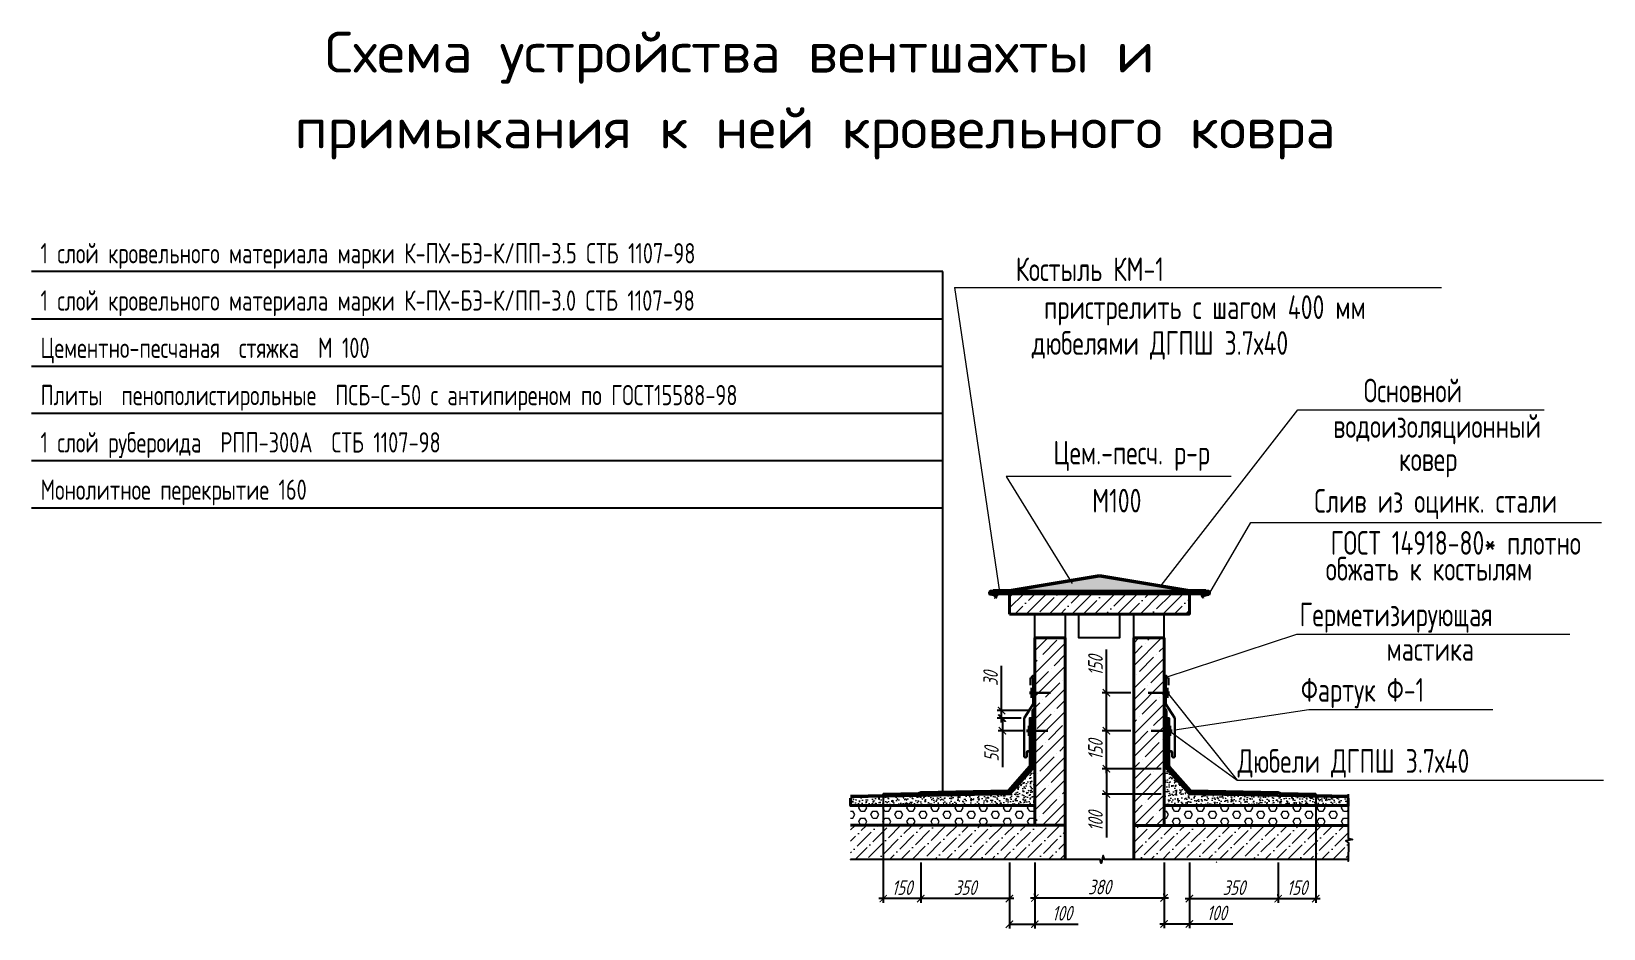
# Model space of a CAD drawing. Header units: millimetres. Extents: x 5763 to 12018931, y 39842 to 3600577.
# Drawn here: x 1804297 to 1858172, y 826193 to 856941 of the extents above; entities that cross this region are included whole.
import ezdxf
from ezdxf.enums import TextEntityAlignment as Align

# ---------------------------------------------------------------- set-up
doc = ezdxf.new("R2010")
doc.units = ezdxf.units.MM
doc.layers.add('обводка', color=7, linetype='Continuous')
doc.layers.add('Размеры', color=7, linetype='Continuous')
doc.styles.add('MStandart', font='romans.shx', dxfattribs={"width": 0.85, "height": 3})
doc.styles.add('ROMANS', font='romans.shx', dxfattribs={"width": 0.7, "height": 3})
doc.styles.get("Standard").update_dxf_attribs({"font": 'romans.shx', "width": 0.7, "oblique": 15, "height": 500})
doc.dimstyles.new('ISO-25', dxfattribs={"dimtxt": 500, "dimasz": 250, "dimexe": 150, "dimexo": 100, "dimgap": 125, "dimtad": 1, "dimtxsty": 'Standard', "dimblk": 'ARCHTICK', "dimcen": 25, "dimdle": 150, "dimadec": 0, "dimazin": 0, "dimtfac": 1, "dimtmove": 0, "dimatfit": 3, "dimfxl": 1, "dimarcsym": 0})
doc.dimstyles.get("Standard").update_dxf_attribs({"dimtxt": 0.18, "dimasz": 0.18, "dimexe": 0.18, "dimexo": 0.0625, "dimgap": 0.09, "dimtad": 0, "dimtih": 1, "dimtoh": 1, "dimdec": 4, "dimzin": 0, "dimdsep": 46, "dimtxsty": 'Standard', "dimcen": 0.09, "dimadec": 0, "dimazin": 0, "dimtfac": 1, "dimtdec": 4, "dimtofl": 0, "dimtmove": 0, "dimatfit": 3, "dimfxl": 1, "dimtolj": 1, "dimtzin": 0, "dimarcsym": 0})
pattern_1 = [(45, (1699556.66, 821509.62), (146.1905, 536.03184), [689.1486, -137.8297, 0, -137.8297])]
pattern_2 = [(0, (1692957.2, 820189.72), (0, 238.72803), [137.8297, -275.65945]), (120, (1692957.2, 820189.72), (-206.74454, -119.364), [137.8297, -275.65945]), (60, (1693095.02, 820189.72), (-206.74454, 119.364), [137.8297, -275.65945])]
pattern_3 = [(130, (1979917.2, 805528), (-316.3523, -27.67723), [33.0791, -363.8705]), (185, (1979917.2, 805528), (61.197, 331.7579), [26.4633, -291.0964]), (79.549, (1979890.83, 805525.68), (-255.1565, 304.0792), [28.1129, -309.24215]), (133.8158, (1979917.2, 805616.2), (-470.7118, -73.0039), [49.6187, -545.8057]), (83.3644, (1979877.96, 805610.1), (-412.2376, 429.639), [42.1694, -463.8632]), (188.816, (1979917.2, 805616.2), (-412.2383, 429.6383), [39.695, -436.6446]), (159, (1979873.08, 805594.15), (-263.26976, -177.5777), [33.0791, -363.8705]), (214, (1979873.1, 805594.15), (-107.31536, 319.8309), [26.4633, -291.0964]), (108.5486, (1979851.15, 805579.35), (-370.5844, 142.2539), [28.1129, -309.24215]), (142.5, (1979917.19, 805527.99), (-5.36317, 146.82454), [0, -287.56794, 0, -295.50693, 0, -292.19902]), (172.5, (1979917.19, 805527.99), (-116.02817, 173.9573), [0, -168.48306, 0, -280.95211, 0, -111.36642]), (212.5, (1980015.55, 805527.99), (-235.44459, -9.94761), [0, -110.26378, 0, -344.023, 0, -456.49205]), (222.5, (1980059.65, 805528), (-257.21707, 44.1515), [0, -143.3429, 0, -228.46655, 0, -324.17552])]
pattern_4 = [(50, (1701878.14, 805528), (316.3523, -27.67723), [33.0791, -363.8705]), (355, (1701878.14, 805528), (-61.197, 331.7579), [26.4633, -291.0964]), (100.451, (1701904.5, 805525.68), (255.1565, 304.0792), [28.1129, -309.24215]), (46.1842, (1701878.14, 805616.2), (470.7118, -73.0039), [49.6187, -545.8057]), (96.6356, (1701917.36, 805610.1), (412.2376, 429.639), [42.1694, -463.8632]), (351.184, (1701878.14, 805616.2), (412.2383, 429.6383), [39.695, -436.6446]), (21, (1701922.24, 805594.15), (263.26976, -177.5777), [33.0791, -363.8705]), (326, (1701922.24, 805594.15), (107.31536, 319.8309), [26.4633, -291.0964]), (71.4514, (1701944.18, 805579.35), (370.5844, 142.2539), [28.1129, -309.24215]), (37.5, (1701878.14, 805527.99), (5.36317, 146.82454), [0, -287.56794, 0, -295.50693, 0, -292.19902]), (7.5, (1701878.14, 805527.99), (116.02817, 173.9573), [0, -168.48306, 0, -280.95211, 0, -111.36642]), (327.5, (1701779.78, 805527.99), (235.44459, -9.94761), [0, -110.26378, 0, -344.023, 0, -456.49205]), (317.5, (1701735.68, 805528), (257.21707, 44.1515), [0, -143.3429, 0, -228.46655, 0, -324.17552])]

msp = doc.modelspace()

# ---------------------------------------------------------------- texts
at = {"color": 7, "lineweight": 18, "ltscale": 0.5, "style": 'MStandart'}
for s, p in [('Схема устройства вентшахты и', (1814350.15132, 855531.4726)), ('примыкания к ней кровельного ковра', (1813314.67971, 852933.02058))]:
    msp.add_text(s, height=1400, dxfattribs=at).set_placement(p)
at = {"ltscale": 100, "style": 'ROMANS', "width": 0.7}
for s, p in [('1 слой кровельного материала марки К-ПХ-БЭ-К/ПП-3.5 СТБ 1107-98', (1804608.30422, 848991.62062)), ('1 слой кровельного материала марки К-ПХ-БЭ-К/ПП-3.0 СТБ 1107-98', (1804608.30422, 847370.94562)), ('Цементно-песчаная  стяжка  М 100', (1804608.30422, 845750.27062)), ('Плиты  пенополистирольные  ПСБ-С-50 с антипиреном по ГОСТ15588-98', (1804608.30422, 844129.59562)), ('1 слой рубероида  РПП-300А  СТБ 1107-98', (1804608.30422, 842508.92062)), ('Монолитное перекрытие 160', (1804608.30422, 840888.24562))]:
    msp.add_text(s, height=694.575, dxfattribs=at).set_placement(p)
at = {"color": 7, "lineweight": 18, "style": 'ROMANS', "width": 0.7}
for s, p in [('Костыль КМ-1', (1840566.05868, 848384.89232)), ('пристрелить с шагом 400 мм', (1844510.30521, 847084.47054)), ('дюбелями ДГПШ 3.7х40', (1842972.60466, 845857.15122)), ('Основной', (1851638.21467, 844227.69386)), ('водоизоляционный', (1852469.15137, 843010.04208)), ('Цем.-песч. р-р', (1841999.84442, 842100.5506)), ('ковер', (1852157.94217, 841876.52485)), ('М100', (1841491.95998, 840454.09469)), ('Слив из оцинк. стали', (1852418.9911, 840445.28204)), ('ГОСТ 14918-80* плотно', (1853107.46853, 839005.43096)), ('обжать к костылям', (1852189.06515, 838119.91741))]:
    msp.add_text(s, height=810.3375, dxfattribs=at).set_placement(p, align=Align.CENTER)
for s, p in [('Герметизирующая', (1847757.62948, 836553.01875)), ('мастика', (1850734.57565, 835369.63362)), ('Фартук Ф-1', (1847799.83219, 833966.93606)), ('Дюбели ДГПШ 3.7х40 ', (1845633.28075, 831531.47003))]:
    msp.add_text(s, height=810.3375, dxfattribs=at).set_placement(p)

# ---------------------------------------------------------------- blocks, each defined once
blk = doc.blocks.new('_ArchTick')
at = {"color": 0, "linetype": 'ByBlock', "const_width": 0.15}
blk.add_lwpolyline([(-0.5, -0.5), (0.5, 0.5)], dxfattribs=at)
blk = doc.blocks.new('*D413')
at = {"layer": 'Defpoints', "color": 0, "transparency": 16777216}
for p in [(1838684, 827241), (1843112, 827241), (1843112, 827241)]:
    blk.add_point(p, dxfattribs=at)
at = {"layer": 'Размеры', "color": 0, "lineweight": -2, "transparency": 16777216}
for p, q in [((1838534, 827241), (1843262, 827241)), ((1838684, 827341), (1838684, 827391)), ((1843112, 827341), (1843112, 827391))]:
    blk.add_line(p, q, dxfattribs=at)
at = {"layer": 'Размеры', "color": 0, "lineweight": -2, "transparency": 16777216, "xscale": 250, "yscale": 250, "zscale": 250, "rotation": 180}
blk.add_blockref('_ArchTick', (1838684, 827241), dxfattribs=at)
at = {"layer": 'Размеры', "color": 0, "lineweight": -2, "transparency": 16777216, "xscale": 250, "yscale": 250, "zscale": 250}
blk.add_blockref('_ArchTick', (1843112, 827241), dxfattribs=at)
at = {"layer": 'Размеры', "color": 0, "lineweight": 18, "transparency": 16777216, "insert": (1840898, 827616), "char_height": 500, "attachment_point": 5}
blk.add_mtext('380', dxfattribs=at)
blk = doc.blocks.new('*D414')
at = {"color": 0, "lineweight": -2, "transparency": 16777216}
for p, q in [((1837813, 828461), (1837813, 826193)), ((1838684, 828461), (1838684, 826193)), ((1837813, 826343), (1838834, 826343)), ((1838684, 826343), (1840169, 826343))]:
    blk.add_line(p, q, dxfattribs=at)
at = {"layer": 'Defpoints', "color": 0, "transparency": 16777216}
for p in [(1837813, 828561), (1838684, 828561), (1837813, 826343)]:
    blk.add_point(p, dxfattribs=at)
at = {"color": 0, "lineweight": -2, "transparency": 16777216, "xscale": 250, "yscale": 250, "zscale": 250, "rotation": 180}
blk.add_blockref('_ArchTick', (1837813, 826343), dxfattribs=at)
at = {"color": 0, "lineweight": -2, "transparency": 16777216, "xscale": 250, "yscale": 250, "zscale": 250}
blk.add_blockref('_ArchTick', (1838684, 826343), dxfattribs=at)
at = {"color": 0, "lineweight": 18, "transparency": 16777216, "insert": (1839615, 826718), "char_height": 500, "attachment_point": 5}
blk.add_mtext('100', dxfattribs=at)
blk = doc.blocks.new('*D415')
at = {"color": 0, "lineweight": -2, "transparency": 16777216}
for p, q in [((1833488, 830684), (1833488, 827070)), ((1834924, 827220), (1833338, 827220)), ((1834774, 827141), (1834774, 827070))]:
    blk.add_line(p, q, dxfattribs=at)
at = {"layer": 'Defpoints', "color": 0, "transparency": 16777216}
for p in [(1833488, 830784), (1833488, 827220), (1834774, 827241)]:
    blk.add_point(p, dxfattribs=at)
at = {"color": 0, "lineweight": -2, "transparency": 16777216, "xscale": 250, "yscale": 250, "zscale": 250, "rotation": 180}
blk.add_blockref('_ArchTick', (1833488, 827220), dxfattribs=at)
at = {"color": 0, "lineweight": -2, "transparency": 16777216, "xscale": 250, "yscale": 250, "zscale": 250}
blk.add_blockref('_ArchTick', (1834774, 827220), dxfattribs=at)
at = {"color": 0, "lineweight": 18, "transparency": 16777216, "insert": (1834131, 827595), "char_height": 500, "attachment_point": 5}
blk.add_mtext('150', dxfattribs=at)
blk = doc.blocks.new('*D416')
at = {"color": 0, "lineweight": -2, "transparency": 16777216}
for p, q in [((1834774, 828461), (1834774, 827070)), ((1837812, 828461), (1837812, 827070)), ((1837962, 827220), (1834624, 827220))]:
    blk.add_line(p, q, dxfattribs=at)
at = {"layer": 'Defpoints', "color": 0, "transparency": 16777216}
for p in [(1834774, 828561), (1837812, 828561), (1834774, 827220)]:
    blk.add_point(p, dxfattribs=at)
at = {"color": 0, "lineweight": -2, "transparency": 16777216, "xscale": 250, "yscale": 250, "zscale": 250, "rotation": 180}
blk.add_blockref('_ArchTick', (1834774, 827220), dxfattribs=at)
at = {"color": 0, "lineweight": -2, "transparency": 16777216, "xscale": 250, "yscale": 250, "zscale": 250}
blk.add_blockref('_ArchTick', (1837812, 827220), dxfattribs=at)
at = {"color": 0, "lineweight": 18, "transparency": 16777216, "insert": (1836293, 827595), "char_height": 500, "attachment_point": 5}
blk.add_mtext('350', dxfattribs=at)
blk = doc.blocks.new('*D417')
at = {"color": 0, "lineweight": -2, "transparency": 16777216}
for p, q in [((1837541, 833666), (1837541, 835197)), ((1838497, 833666), (1837391, 833666)), ((1837541, 833255), (1837541, 833666)), ((1838219, 833405), (1837391, 833405))]:
    blk.add_line(p, q, dxfattribs=at)
at = {"layer": 'Defpoints', "color": 0, "transparency": 16777216}
for p in [(1837541, 833666), (1838597, 833666), (1838319, 833405)]:
    blk.add_point(p, dxfattribs=at)
at = {"color": 0, "lineweight": -2, "transparency": 16777216, "xscale": 250, "yscale": 250, "zscale": 250}
for p, rotation in [((1837541, 833666), 90), ((1837541, 833405), 270)]:
    blk.add_blockref('_ArchTick', p, dxfattribs=dict(at, rotation=rotation))
at = {"color": 0, "lineweight": 18, "transparency": 16777216, "insert": (1837166, 834756), "char_height": 500, "attachment_point": 5, "rotation": 90}
blk.add_mtext('30', dxfattribs=at)
blk = doc.blocks.new('*D418')
at = {"color": 0, "lineweight": -2, "transparency": 16777216}
for p, q in [((1838219, 833405), (1837423, 833405)), ((1838335, 832971), (1837423, 832971)), ((1837573, 833405), (1837573, 832821)), ((1837573, 832971), (1837573, 831729))]:
    blk.add_line(p, q, dxfattribs=at)
at = {"layer": 'Defpoints', "color": 0, "transparency": 16777216}
for p in [(1837573, 833405), (1838319, 833405), (1838435, 832971)]:
    blk.add_point(p, dxfattribs=at)
at = {"color": 0, "lineweight": -2, "transparency": 16777216, "xscale": 250, "yscale": 250, "zscale": 250}
for p, rotation in [((1837573, 833405), 90), ((1837573, 832971), 270)]:
    blk.add_blockref('_ArchTick', p, dxfattribs=dict(at, rotation=rotation))
at = {"color": 0, "lineweight": 18, "transparency": 16777216, "insert": (1837198, 832171), "char_height": 500, "attachment_point": 5, "rotation": 90}
blk.add_mtext('50', dxfattribs=at)
blk = doc.blocks.new('*D419')
at = {"color": 0, "lineweight": -2, "transparency": 16777216}
for p, q in [((1848308, 830705), (1848308, 827070)), ((1846872, 827220), (1848458, 827220)), ((1847022, 827320), (1847022, 827370))]:
    blk.add_line(p, q, dxfattribs=at)
at = {"layer": 'Defpoints', "color": 0, "transparency": 16777216}
for p in [(1848308, 830805), (1847022, 827220), (1848308, 827220)]:
    blk.add_point(p, dxfattribs=at)
at = {"color": 0, "lineweight": -2, "transparency": 16777216, "xscale": 250, "yscale": 250, "zscale": 250, "rotation": 180}
blk.add_blockref('_ArchTick', (1847022, 827220), dxfattribs=at)
at = {"color": 0, "lineweight": -2, "transparency": 16777216, "xscale": 250, "yscale": 250, "zscale": 250}
blk.add_blockref('_ArchTick', (1848308, 827220), dxfattribs=at)
at = {"color": 0, "lineweight": 18, "transparency": 16777216, "insert": (1847665, 827595), "char_height": 500, "attachment_point": 5}
blk.add_mtext('150', dxfattribs=at)
blk = doc.blocks.new('*D420')
at = {"color": 0, "lineweight": -2, "transparency": 16777216}
for p, q in [((1843983, 828461), (1843983, 827070)), ((1847022, 828461), (1847022, 827070)), ((1843833, 827220), (1847172, 827220))]:
    blk.add_line(p, q, dxfattribs=at)
at = {"layer": 'Defpoints', "color": 0, "transparency": 16777216}
for p in [(1843983, 828561), (1847022, 828561), (1847022, 827220)]:
    blk.add_point(p, dxfattribs=at)
at = {"color": 0, "lineweight": -2, "transparency": 16777216, "xscale": 250, "yscale": 250, "zscale": 250, "rotation": 180}
blk.add_blockref('_ArchTick', (1843983, 827220), dxfattribs=at)
at = {"color": 0, "lineweight": -2, "transparency": 16777216, "xscale": 250, "yscale": 250, "zscale": 250}
blk.add_blockref('_ArchTick', (1847022, 827220), dxfattribs=at)
at = {"color": 0, "lineweight": 18, "transparency": 16777216, "insert": (1845502, 827595), "char_height": 500, "attachment_point": 5}
blk.add_mtext('350', dxfattribs=at)
blk = doc.blocks.new('*D421')
at = {"color": 0, "lineweight": -2, "transparency": 16777216}
for p, q in [((1843112, 828461), (1843112, 826202)), ((1843983, 828461), (1843983, 826202)), ((1842962, 826352), (1843983, 826352)), ((1843983, 826352), (1845468, 826352))]:
    blk.add_line(p, q, dxfattribs=at)
at = {"layer": 'Defpoints', "color": 0, "transparency": 16777216}
for p in [(1843112, 828561), (1843983, 828561), (1843983, 826352)]:
    blk.add_point(p, dxfattribs=at)
at = {"color": 0, "lineweight": -2, "transparency": 16777216, "xscale": 250, "yscale": 250, "zscale": 250, "rotation": 180}
blk.add_blockref('_ArchTick', (1843112, 826352), dxfattribs=at)
at = {"color": 0, "lineweight": -2, "transparency": 16777216, "xscale": 250, "yscale": 250, "zscale": 250}
blk.add_blockref('_ArchTick', (1843983, 826352), dxfattribs=at)
at = {"color": 0, "lineweight": 18, "transparency": 16777216, "insert": (1844914, 826727), "char_height": 500, "attachment_point": 5}
blk.add_mtext('100', dxfattribs=at)
blk = doc.blocks.new('*D422')
at = {"color": 0, "lineweight": -2, "transparency": 16777216}
for p, q in [((1841135, 834274), (1841135, 835759)), ((1841970, 834274), (1840985, 834274)), ((1841135, 832821), (1841135, 834274)), ((1841970, 832971), (1840985, 832971))]:
    blk.add_line(p, q, dxfattribs=at)
at = {"layer": 'Defpoints', "color": 0, "transparency": 16777216}
for p in [(1841135, 834274), (1842070, 834274), (1842070, 832971)]:
    blk.add_point(p, dxfattribs=at)
at = {"color": 0, "lineweight": -2, "transparency": 16777216, "xscale": 250, "yscale": 250, "zscale": 250}
for p, rotation in [((1841135, 834274), 90), ((1841135, 832971), 270)]:
    blk.add_blockref('_ArchTick', p, dxfattribs=dict(at, rotation=rotation))
at = {"color": 0, "lineweight": 18, "transparency": 16777216, "insert": (1840760, 835205), "char_height": 500, "attachment_point": 5, "rotation": 90}
blk.add_mtext('150', dxfattribs=at)
blk = doc.blocks.new('*D423')
at = {"color": 0, "lineweight": -2, "transparency": 16777216}
for p, q in [((1843012, 831669), (1840985, 831669)), ((1841135, 831669), (1841135, 830651)), ((1843012, 830801), (1840985, 830801)), ((1841135, 830801), (1841135, 829315))]:
    blk.add_line(p, q, dxfattribs=at)
at = {"layer": 'Defpoints', "color": 0, "transparency": 16777216}
for p in [(1841135, 831669), (1843112, 831669), (1843112, 830801)]:
    blk.add_point(p, dxfattribs=at)
at = {"color": 0, "lineweight": -2, "transparency": 16777216, "xscale": 250, "yscale": 250, "zscale": 250}
for p, rotation in [((1841135, 831669), 90), ((1841135, 830801), 270)]:
    blk.add_blockref('_ArchTick', p, dxfattribs=dict(at, rotation=rotation))
at = {"color": 0, "lineweight": 18, "transparency": 16777216, "insert": (1840760, 829870), "char_height": 500, "attachment_point": 5, "rotation": 90}
blk.add_mtext('100', dxfattribs=at)
blk = doc.blocks.new('*D424')
at = {"color": 0, "lineweight": -2, "transparency": 16777216}
for p, q in [((1841970, 832971), (1840985, 832971)), ((1841135, 831519), (1841135, 833121)), ((1842838, 831669), (1840985, 831669))]:
    blk.add_line(p, q, dxfattribs=at)
at = {"layer": 'Defpoints', "color": 0, "transparency": 16777216}
for p in [(1841135, 832971), (1842070, 832971), (1842938, 831669)]:
    blk.add_point(p, dxfattribs=at)
at = {"color": 0, "lineweight": -2, "transparency": 16777216, "xscale": 250, "yscale": 250, "zscale": 250}
for p, rotation in [((1841135, 832971), 90), ((1841135, 831669), 270)]:
    blk.add_blockref('_ArchTick', p, dxfattribs=dict(at, rotation=rotation))
at = {"color": 0, "lineweight": 18, "transparency": 16777216, "insert": (1840760, 832320), "char_height": 500, "attachment_point": 5, "rotation": 90}
blk.add_mtext('150', dxfattribs=at)

# ---------------------------------------------------------------- dimensions: what is measured, and where the dimension line sits
at = {"color": 7, "lineweight": 18}
for base, p1, p2, angle, text, picture, middle in [((1841134.71622, 834273.58018), (1842069.75879, 832971.25205), (1842069.75879, 834273.58018), 90, '150', '*D422', (1841134.71622, 835204.5744)), ((1837540.88586, 833665.82705), (1838319.05379, 833405.36143), (1838596.88379, 833665.82705), 90, '30', '*D417', (1837540.88586, 834755.69433)), ((1837573.12744, 833405.36143), (1838435.28076, 832971.25205), (1838319.05379, 833405.36143), 90, '50', '*D418', (1837573.12744, 832170.79103)), ((1841134.71622, 832971.25205), (1842937.97754, 831668.88425), (1842069.75879, 832971.25205), 90, '150', '*D424', (1841134.71622, 832320.06815)), ((1841135.39831, 831668.88425), (1843111.62129, 830800.6655), (1843111.62129, 831668.88425), 90, '100', '*D423', (1841135.39831, 829869.67128)), ((1833487.61518, 827219.84219), (1834773.66684, 827241.44803), (1833487.61518, 830783.53668), 180, '150', '*D415', (1834130.64101, 827219.84219)), ((1837812.69691, 826342.80511), (1838683.70566, 828561.34364), (1837812.69691, 828561.34364), 180, '100', '*D414', (1839614.69989, 826342.80511))]:
    dim = msp.add_linear_dim(base=base, p1=p1, p2=p2, angle=angle, text=text, dimstyle='ISO-25', override={"dimscale": 1}, dxfattribs=at)
    dim.commit()
    dim.dimension.update_dxf_attribs({"geometry": picture, "text_midpoint": middle, "dimtype": 160})
for base, p1, p2, text, override, picture, middle in [((1848308.12444, 827219.84219), (1847021.66011, 827219.84219), (1848308.12444, 830805.23823), '150', {"dimscale": 1}, '*D419', (1847664.89228, 827594.84219)), ((1847021.66011, 827219.84219), (1843982.89449, 828561.34364), (1847021.66011, 828561.34364), '350', {"dimscale": 1, "dimlfac": 1}, '*D420', (1845502.2773, 827594.84219))]:
    dim = msp.add_linear_dim(base=base, p1=p1, p2=p2, text=text, dimstyle='ISO-25', override=override, dxfattribs=at)
    dim.commit()
    dim.dimension.update_dxf_attribs({"geometry": picture, "text_midpoint": middle})
dim = msp.add_linear_dim(base=(1834773.66684, 827219.84219), p1=(1837812.43246, 828561.34364), p2=(1834773.66684, 828561.34364), angle=180, text='350', dimstyle='ISO-25', override={"dimscale": 1}, dxfattribs=at)
dim.commit()
dim.dimension.update_dxf_attribs({"geometry": '*D416', "text_midpoint": (1836293.04965, 827594.84219)})
dim = msp.add_linear_dim(base=(1843982.63004, 826351.51739), p1=(1843111.62129, 828561.34364), p2=(1843982.63004, 828561.34364), text='100', dimstyle='ISO-25', override={"dimscale": 1}, dxfattribs=at)
dim.commit()
dim.dimension.update_dxf_attribs({"geometry": '*D421', "text_midpoint": (1844913.62426, 826351.51739), "dimtype": 160})
at = {"layer": 'Размеры', "color": 7, "lineweight": 18}
dim = msp.add_linear_dim(base=(1843111.62129, 827241.44803), p1=(1838683.70566, 827241.44803), p2=(1843111.62129, 827241.44803), text='380', dimstyle='ISO-25', override={"dimscale": 1}, dxfattribs=at)
dim.commit()
dim.dimension.update_dxf_attribs({"geometry": '*D413', "text_midpoint": (1840897.66348, 827616.44803)})

# ---------------------------------------------------------------- hatches: boundary and pattern name
for points in [[(1837598.43223, 837787.40659), (1837772.07598, 837787.40659), (1837772.07598, 837754.84838), (1837598.43223, 837754.84838)], [(1844196.89473, 837787.40659), (1844023.25098, 837787.40659), (1844023.25098, 837754.84838), (1844196.89473, 837754.84838)]]:
    msp.add_hatch(color=7).paths.add_polyline_path(points)
h = msp.add_hatch(color=7)
h.paths.add_polyline_path([(1838288.44429, 837866.78914), (1838452.40829, 837894.15322), (1838457.76783, 837862.03918), (1838286.49292, 837833.45497), (1838283.32968, 837852.40891)])
h.paths.add_polyline_path([(1838281.13338, 837865.56901), (1838288.44429, 837866.78914), (1838283.32968, 837852.40891)])
h = msp.add_hatch(color=7)
h.paths.add_polyline_path([(1838971.72319, 837980.82212), (1839135.68719, 838008.18621), (1839141.04673, 837976.07216), (1838969.77182, 837947.48795), (1838966.60858, 837966.44189)])
h.paths.add_polyline_path([(1838964.41228, 837979.602), (1838971.72319, 837980.82212), (1838966.60858, 837966.44189)])
h = msp.add_hatch(color=7)
h.paths.add_polyline_path([(1839656.48056, 838094.95447), (1839820.44456, 838122.31856), (1839825.8041, 838090.20451), (1839654.52919, 838061.6203), (1839651.36595, 838080.57424)])
h.paths.add_polyline_path([(1839649.16965, 838093.73434), (1839656.48056, 838094.95447), (1839651.36595, 838080.57424)])
h = msp.add_hatch(color=7)
h.paths.add_polyline_path([(1840339.75946, 838208.98745), (1840503.72346, 838236.35154), (1840509.083, 838204.23749), (1840337.80809, 838175.65328), (1840334.64485, 838194.60723)])
h.paths.add_polyline_path([(1840332.44855, 838207.76733), (1840339.75946, 838208.98745), (1840334.64485, 838194.60723)])
h = msp.add_hatch(color=7)
h.paths.add_polyline_path([(1843506.88267, 837866.78914), (1843342.91867, 837894.15322), (1843337.55913, 837862.03918), (1843508.83404, 837833.45497), (1843511.99728, 837852.40891)])
h.paths.add_polyline_path([(1843514.19358, 837865.56901), (1843506.88267, 837866.78914), (1843511.99728, 837852.40891)])
at = {"layer": 'обводка', "linetype": 'ByBlock', "lineweight": 25, "ltscale": 0.5}
h = msp.add_hatch(color=7, dxfattribs=at)
h.paths.add_polyline_path([(1838683.04946, 834855.55316, 0.533069503), (1838578.86321, 834799.89889, -0.4142135624), (1838622.27415, 834756.48795), (1838622.27415, 834727.08635, 0.2246077304), (1838683.04946, 834729.94519)])
h.paths.add_polyline_path([(1843111.62129, 834855.55316), (1843111.62129, 834729.94519, 0.2246077304), (1843172.3966, 834727.08635), (1843172.3966, 834756.48795, -0.4142135624), (1843215.80754, 834799.89889, 0.533069503)])
at = {"layer": 'Размеры', "lineweight": 18}
h = msp.add_hatch(dxfattribs=at)
h.set_pattern_fill('AR-CONC', scale=0.868219, style=0)
h.set_pattern_definition([(50, (1692957.2, 820189.72), (158.17615, -13.83861), [16.53957, -181.93524]), (355, (1692957.2, 820189.72), (-30.59848, 165.87896), [13.23165, -145.54819]), (100.451, (1692970.38, 820188.57), (127.57824, 152.03959), [14.05646, -154.62108]), (46.1842, (1692957.2, 820233.83), (235.3559, -36.50194), [24.80935, -272.90286]), (96.6356, (1692976.8, 820230.78), (206.1188, 214.8195), [21.0847, -231.9316]), (351.184, (1692957.2, 820233.83), (206.11913, 214.81913), [19.84748, -218.3223]), (21, (1692979.25, 820222.8), (131.63488, -88.78884), [16.53957, -181.93524]), (326, (1692979.25, 820222.8), (53.65768, 159.91545), [13.23165, -145.54819]), (71.4514, (1692990.22, 820215.4), (185.2922, 71.12696), [14.05646, -154.62108]), (37.5, (1692957.195, 820189.72), (2.681583, 73.41227), [0, -143.78397, 0, -147.753467, 0, -146.09951]), (7.5, (1692957.195, 820189.72), (58.014084, 86.978653), [0, -84.24153, 0, -140.476057, 0, -55.68321]), (327.5, (1692908.02, 820189.72), (117.722297, -4.973803), [0, -55.13189, 0, -172.0115, 0, -228.24603]), (317.5, (1692885.96, 820189.72), (128.60853, 22.075756), [0, -71.67146, 0, -114.23328, 0, -162.08776])])
h.paths.add_polyline_path([(1841416.99635, 837754.84838), (1843979.84004, 837754.84838), (1842935.90585, 837929.07143), (1840897.66348, 838269.23539), (1837815.48691, 837754.84838)])
h = msp.add_hatch(dxfattribs=at)
h.set_pattern_fill('ANSI35', scale=86.821875, style=0)
h.set_pattern_definition([(45, (1692957.2, 820189.7), (-389.8413, 389.8413), []), (45, (1693347.04, 820189.7), (-389.8413, 389.8413), [689.1486, -137.8297, 0, -137.8297])])
h.paths.add_polyline_path([(1837815.48691, 837668.02651), (1837815.48691, 836973.45151), (1841005.49537, 836973.45151), (1843979.84004, 836973.45151), (1843979.84004, 837668.02651), (1840894.28912, 837668.02651)])
at = {"layer": 'Размеры'}
h = msp.add_hatch(dxfattribs=at)
h.set_pattern_fill('AR-CONC', scale=1.736438, style=0)
h.set_pattern_definition(pattern_3)
h.paths.add_polyline_path([(1838596.88379, 833665.82705), (1838683.70566, 833776.86659), (1838683.70566, 832967.3395), (1838596.88379, 832967.3395), (1838596.88379, 833405.36143)])
h = msp.add_hatch(dxfattribs=at)
h.set_pattern_fill('AR-CONC', scale=1.736438, style=0)
h.set_pattern_definition(pattern_4)
h.paths.add_polyline_path([(1843198.44316, 833665.82705), (1843111.62129, 833776.86659), (1843111.62129, 832967.3395), (1843198.44316, 832967.3395), (1843198.44316, 833405.36143)])
at = {"layer": 'Размеры', "lineweight": 18}
h = msp.add_hatch(dxfattribs=at)
h.set_pattern_fill('AR-CONC', scale=1.736438, style=0)
h.set_pattern_definition([(50, (1699556.66, 820189.72), (316.3523, -27.67723), [33.0791, -363.8705]), (355, (1699556.66, 820189.72), (-61.197, 331.7579), [26.4633, -291.0964]), (100.451, (1699583.02, 820187.4), (255.1565, 304.0792), [28.1129, -309.24215]), (46.1842, (1699556.66, 820277.93), (470.7118, -73.0039), [49.6187, -545.8057]), (96.6356, (1699595.9, 820271.85), (412.2376, 429.639), [42.1694, -463.8632]), (351.184, (1699556.66, 820277.93), (412.2383, 429.6383), [39.695, -436.6446]), (21, (1699600.76, 820255.88), (263.26976, -177.5777), [33.0791, -363.8705]), (326, (1699600.76, 820255.88), (107.31536, 319.8309), [26.4633, -291.0964]), (71.4514, (1699622.7, 820241.08), (370.5844, 142.2539), [28.1129, -309.24215]), (37.5, (1699556.66, 820189.72), (5.36317, 146.82454), [0, -287.56794, 0, -295.50693, 0, -292.19902]), (7.5, (1699556.66, 820189.72), (116.02817, 173.9573), [0, -168.48306, 0, -280.95211, 0, -111.36642]), (327.5, (1699458.3, 820189.72), (235.44459, -9.94761), [0, -110.26378, 0, -344.023, 0, -456.49205]), (317.5, (1699414.2, 820189.72), (257.21707, 44.1515), [0, -143.3429, 0, -228.46655, 0, -324.1755])])
h.paths.add_polyline_path([(1838682.73408, 832967.3395), (1838596.88379, 832967.3395), (1838596.88379, 831755.99094), (1838596.88379, 831668.92393), (1837829.1216, 830800.96445), (1832371.1427, 830697.17822), (1832371.1427, 830405.11973), (1838682.11268, 830405.11973)])
at = {"layer": 'Размеры'}
h = msp.add_hatch(dxfattribs=at)
h.set_pattern_fill('AR-CONC', scale=1.736438, style=0)
h.set_pattern_definition(pattern_3)
h.paths.add_polyline_path([(1838596.88379, 832967.3395), (1838683.70566, 832967.3395), (1838683.70566, 831755.99094), (1838596.88379, 831755.99094)])
h = msp.add_hatch(dxfattribs=at)
h.set_pattern_fill('AR-CONC', scale=1.736438, style=0)
h.set_pattern_definition(pattern_4)
h.paths.add_polyline_path([(1843198.44316, 832967.3395), (1843111.62129, 832967.3395), (1843111.62129, 831755.99094), (1843198.44316, 831755.99094)])
at = {"layer": 'Размеры', "lineweight": 18}
h = msp.add_hatch(dxfattribs=at)
h.set_pattern_fill('AR-CONC', scale=1.736438, style=0)
h.set_pattern_definition([(50, (1676838.06, 801372.23), (316.3523, -27.67723), [33.07913, -363.8705]), (355, (1676838.06, 801372.23), (-61.19696, 331.7579), [26.4633, -291.0964]), (100.451, (1676864.42, 801369.92), (255.15647, 304.0792), [28.1129, -309.24215]), (46.1842, (1676838.06, 801460.44), (470.7118, -73.0039), [49.6187, -545.8057]), (96.6356, (1676877.3, 801454.35), (412.2376, 429.639), [42.1694, -463.8632]), (351.184, (1676838.06, 801460.44), (412.2383, 429.6383), [39.695, -436.6446]), (21, (1676882.17, 801438.38), (263.26976, -177.5777), [33.07913, -363.8705]), (326, (1676882.17, 801438.4), (107.31536, 319.8309), [26.4633, -291.0964]), (71.4514, (1676904.1, 801423.6), (370.5844, 142.2539), [28.1129, -309.24215]), (37.5, (1676838.06, 801372.23), (5.36317, 146.82454), [0, -287.56794, 0, -295.50693, 0, -292.19902]), (7.5, (1676838.06, 801372.23), (116.02817, 173.9573), [0, -168.48306, 0, -280.95211, 0, -111.36642]), (327.5, (1676739.7, 801372.23), (235.444594, -9.947606), [0, -110.26378, 0, -344.023, 0, -456.49205]), (317.5, (1676695.6, 801372.23), (257.21707, 44.15151), [0, -143.34292, 0, -228.46655, 0, -324.17552])])
h.paths.add_polyline_path([(1843111.26226, 831637.3379), (1843115.67643, 830405.11973), (1849424.18425, 830405.11973), (1849424.18425, 830665.58536), (1843965.84633, 830769.37842), (1843198.08414, 831637.3379)])
h = msp.add_hatch(dxfattribs=at)
h.set_pattern_fill('HEX', scale=43.410938, style=0)
h.set_pattern_definition(pattern_2)
h.paths.add_polyline_path([(1832371.1427, 830405.11973), (1832371.1427, 829752.80152), (1838681.95447, 829752.80152), (1838682.11268, 830405.11973)])
h = msp.add_hatch(dxfattribs=at)
h.set_pattern_fill('HEX', scale=43.410938, style=0)
h.set_pattern_definition(pattern_2)
h.paths.add_polyline_path([(1849424.18425, 829728.11222), (1849424.18425, 830405.11973), (1843111.62129, 830405.11973), (1843111.62129, 829728.11222)])
h = msp.add_hatch(dxfattribs=at)
h.set_pattern_fill('ANSI36', scale=86.821875, style=0)
h.set_pattern_definition(pattern_1)
h.paths.add_polyline_path([(1839725.56816, 829726.56727), (1838683.70566, 829728.11222), (1832371.1427, 829728.11222), (1832371.1427, 828561.34364), (1836924.32545, 828561.34364), (1836956.88365, 828691.57646), (1836995.95349, 828561.34364), (1839725.56816, 828561.34364)])
h = msp.add_hatch(dxfattribs=at)
h.set_pattern_fill('ANSI36', scale=86.821875, style=0)
h.set_pattern_definition(pattern_1)
h.paths.add_polyline_path([(1849424.18425, 829728.11222), (1843111.26226, 829728.11222), (1842069.75879, 829728.11222), (1842069.75879, 828561.34364), (1844799.37346, 828561.34364), (1844838.4433, 828691.57646), (1844903.55971, 828431.11083), (1844942.62955, 828561.34364), (1849424.18425, 828561.34364)])

# ---------------------------------------------------------------- linework, layer by layer
at = {"color": 7, "lineweight": 18}
for points in [[(1835927.83848, 848159.85828), (1852614.07491, 848159.85828), (1852614.07491, 848159.85828)], [(1843014.73797, 837948.92357), (1847694.93484, 843967.4624), (1856139.22962, 843967.4624)], [(1845413.64741, 841681.94299), (1837703.86491, 841681.94299), (1839959.036, 838020.65263)], [(1846085.06991, 840107.89944), (1858104.13617, 840107.89944), (1858104.13617, 840107.89944)], [(1843145.03046, 834792.74918), (1847663.84495, 836285.23604), (1857013.04991, 836285.23604)], [(1843264.54213, 834230.16924), (1845615.42402, 831277.33525)], [(1843476.27316, 832999.75549), (1848077.40768, 833699.19758), (1854373.66491, 833699.19758)], [(1843360.04619, 832927.84112), (1845615.42402, 831277.33525), (1858172.31847, 831277.33525)]]:
    msp.add_lwpolyline(points, dxfattribs=at)
at = {"ltscale": 100}
for points in [[(1804296.95598, 847093.11562), (1835527.6037, 847093.11562)], [(1804296.95598, 845472.44062), (1835527.6037, 845472.44062)], [(1804296.95598, 843851.76562), (1835527.6037, 843851.76562)], [(1804296.95598, 842231.09062), (1835527.6037, 842231.09062)], [(1804296.95598, 840610.41562), (1835527.6037, 840610.41562)]]:
    msp.add_lwpolyline(points, dxfattribs=at)
at = {"color": 7, "const_width": 10.85273}
for points in [[(1837468.19941, 837668.02651), (1837468.19941, 837728.80182)], [(1844327.12754, 837668.02651), (1844327.12754, 837728.80182)]]:
    msp.add_lwpolyline(points, dxfattribs=at)
at = {"color": 7, "lineweight": 35}
msp.add_lwpolyline([(1838683.70566, 833776.86659), (1838596.88379, 833665.82705), (1838596.88379, 831668.92393), (1837829.1216, 830800.96445), (1832370.78368, 830697.17139)], dxfattribs=at)
at = {"color": 7, "lineweight": 30}
for points in [[(1843111.62129, 833776.86659), (1843198.44316, 833665.82705), (1843198.44316, 831668.92393), (1843966.20536, 830800.96445), (1849424.54328, 830697.17139)], [(1838596.88379, 831668.92393), (1838564.36825, 831697.68587), (1837809.23644, 830844.00511), (1832370.78368, 830740.59017)], [(1838596.88379, 831668.92393), (1837829.1216, 830800.96445), (1832370.78368, 830697.17139)], [(1843198.44316, 831668.92393), (1843966.20536, 830800.96445), (1849424.54328, 830697.17139)]]:
    msp.add_lwpolyline(points, dxfattribs=at)
for points in [[(1833488.02785, 830761.83514), (1834709.15212, 830785.05543), (1834790.35597, 830830.01835), (1837789.35128, 830887.04577), (1838528.74158, 831722.93066), (1838553.47285, 831767.27741), (1838553.47285, 833405.36143), (1838510.06191, 833405.36143), (1838510.06191, 831778.56388), (1838493.11491, 831748.17545), (1837769.46613, 830930.08643), (1834778.75565, 830873.21655), (1834697.5518, 830828.25363), (1833487.20251, 830805.23823)], [(1834790.35597, 830786.59957), (1837809.23644, 830844.00511), (1838564.36825, 831697.68587), (1838596.88379, 831755.99094), (1838596.88379, 833405.36143), (1838553.47285, 833405.36143), (1838553.47285, 831767.27741), (1838528.74158, 831722.93066), (1837789.35128, 830887.04577), (1834790.35597, 830830.01835)], [(1847004.97098, 830786.59957), (1843986.09051, 830844.00511), (1843230.9587, 831697.68587), (1843198.44316, 831755.99094), (1843198.44316, 833405.36143), (1843241.8541, 833405.36143), (1843241.8541, 831767.27741), (1843266.58537, 831722.93066), (1844005.97567, 830887.04577), (1847004.97098, 830830.01835)], [(1848307.29911, 830761.83514), (1847086.17483, 830785.05543), (1847004.97098, 830830.01835), (1844005.97567, 830887.04577), (1843266.58537, 831722.93066), (1843241.8541, 831767.27741), (1843241.8541, 833405.36143), (1843285.26504, 833405.36143), (1843285.26504, 831778.56388), (1843302.21204, 831748.17545), (1844025.86083, 830930.08643), (1847016.57131, 830873.21655), (1847097.77516, 830828.25363), (1848308.12444, 830805.23823)]]:
    msp.add_lwpolyline(points, close=True, dxfattribs=at)
at = {"color": 7}
for points in [[(1838510.06191, 832820.42638), (1838596.88379, 832820.42638)], [(1843285.26504, 832820.42638), (1843198.44316, 832820.42638)], [(1838510.06191, 832299.49513), (1838596.88379, 832299.49513)], [(1843285.26504, 832299.49513), (1843198.44316, 832299.49513)], [(1838131.29052, 831339.13094), (1838228.83713, 831252.84511)], [(1843664.03643, 831339.13094), (1843566.48982, 831252.84511)], [(1834124.4318, 830817.35547), (1834126.08246, 830730.54928)], [(1834645.26889, 830827.25945), (1834646.91956, 830740.45327)], [(1835686.11775, 830890.4705), (1835688.59375, 830760.26123)], [(1836206.95484, 830900.37448), (1836209.43084, 830770.16521)], [(1836727.79194, 830910.27846), (1836730.26793, 830780.06919)], [(1837248.62903, 830920.18244), (1837251.10503, 830789.97317)], [(1837769.46613, 830930.08643), (1837829.1216, 830800.96445)], [(1844025.86083, 830930.08643), (1843966.20536, 830800.96445)], [(1844546.69792, 830920.18244), (1844544.22192, 830789.97317)], [(1845067.53501, 830910.27846), (1845065.05902, 830780.06919)], [(1845588.37211, 830900.37448), (1845585.89611, 830770.16521)], [(1846109.2092, 830890.4705), (1846106.73321, 830760.26123)], [(1846630.0463, 830880.56652), (1846627.5703, 830750.35725)], [(1847004.97098, 830830.01835), (1847016.57131, 830873.21655)], [(1847150.05806, 830827.25945), (1847148.40739, 830740.45327)], [(1847670.89515, 830817.35547), (1847669.24449, 830730.54928)], [(1848191.73225, 830807.45149), (1848190.08158, 830720.6453)], [(1849424.18425, 830795.82602), (1849424.18425, 829295.5587), (1849570.83374, 829242.25278), (1849339.82447, 829195.96256), (1849437.31451, 829134.50957), (1849424.18425, 828504.44352), (1849424.18425, 828504.44352)], [(1848711.74401, 830754.14441), (1848710.91868, 830710.74132)], [(1849232.5811, 830744.24043), (1849231.75577, 830700.83734)]]:
    msp.add_lwpolyline(points, dxfattribs=at)
at = {"layer": 'обводка', "linetype": 'ByBlock', "lineweight": 35, "ltscale": 0.5}
for p, q in [((1837812.78874, 837787.40659), (1840897.66348, 838302.2439)), ((1840897.66348, 838302.2439), (1843982.53821, 837787.40659)), ((1837251.14473, 837754.84838), (1837251.14473, 837787.40659)), ((1837251.14473, 837787.40659), (1837812.78874, 837787.40659)), ((1837251.14473, 837754.84838), (1837251.14473, 837787.40659)), ((1837251.14473, 837787.40659), (1837812.78874, 837787.40659)), ((1837815.48691, 837754.84838), (1840897.66348, 838269.23539)), ((1840897.66348, 838269.23539), (1843979.84004, 837754.84838)), ((1843982.53821, 837787.40659), (1844544.18223, 837787.40659)), ((1844544.18223, 837787.40659), (1844544.18223, 837754.84838)), ((1837223.07797, 837628.27765), (1837143.88863, 837644.07086)), ((1844643.05662, 837754.84838), (1837146.85052, 837754.84838)), ((1837152.27033, 837754.84838), (1844648.47643, 837754.84838)), ((1837154.98813, 837663.99015), (1837383.15871, 837618.50149)), ((1844639.559, 837733.14291), (1837155.76795, 837733.14291)), ((1837155.76795, 837733.14291), (1844639.559, 837733.14291)), ((1837155.76795, 837668.02651), (1837155.76795, 837728.80182)), ((1840894.28912, 837728.80182), (1837155.76795, 837728.80182)), ((1844639.559, 837668.02651), (1837155.76795, 837668.02651)), ((1837155.76795, 837668.02651), (1844639.559, 837668.02651)), ((1837361.70381, 837600.63066), (1837223.07797, 837628.27765)), ((1837316.62998, 837544.59597), (1837361.70381, 837600.63066)), ((1837333.54281, 837530.99142), (1837316.62998, 837544.59597)), ((1837333.54281, 837530.99142), (1837389.62726, 837600.68027)), ((1840901.03784, 837728.80182), (1844639.559, 837728.80182)), ((1844461.78414, 837530.99142), (1844405.69969, 837600.68027)), ((1844640.33882, 837663.99015), (1844412.16824, 837618.50149)), ((1844433.62314, 837600.63066), (1844572.24898, 837628.27765)), ((1844478.69698, 837544.59597), (1844433.62314, 837600.63066)), ((1844544.18223, 837754.84838), (1844643.05662, 837754.84838)), ((1844572.24898, 837628.27765), (1844651.43832, 837644.07086)), ((1844639.559, 837668.02651), (1844639.559, 837728.80182))]:
    msp.add_line(p, q, dxfattribs=at)
at = {"layer": 'обводка', "linetype": 'ByBlock', "lineweight": 25, "ltscale": 0.5}
msp.add_line((1844461.78414, 837530.99142), (1844478.69698, 837544.59597), dxfattribs=at)
at = {"layer": 'обводка', "color": 7, "linetype": 'ByBlock', "lineweight": 40, "ltscale": 0.5}
for p, q in [((1838683.50701, 836154.36739), (1838681.94819, 829733.44244)), ((1838683.04946, 836154.11466), (1838683.04946, 829728.11222)), ((1839725.53874, 828561.34364), (1839722.57805, 836154.11539)), ((1842069.75879, 828561.34364), (1842069.75879, 836154.11466)), ((1843111.62129, 836154.11466), (1843111.62129, 829728.11222)), ((1839725.08167, 829733.50013), (1832371.1427, 829733.09338)), ((1843111.62129, 829728.11222), (1842069.75879, 829728.11222)), ((1842069.75879, 829728.11222), (1849424.18425, 829728.11222))]:
    msp.add_line(p, q, dxfattribs=at)
at = {"layer": 'обводка', "linetype": 'ByBlock', "lineweight": 40, "ltscale": 0.5}
for p, q in [((1839722.57805, 836154.11539), (1838683.50701, 836154.36739)), ((1842069.75879, 836154.11466), (1843111.62129, 836154.11466))]:
    msp.add_line(p, q, dxfattribs=at)
at = {"layer": 'обводка', "linetype": 'ByBlock', "lineweight": 18, "ltscale": 0.5}
msp.add_line((1841134.71622, 834273.58018), (1841134.71622, 835459.36592), dxfattribs=at)
at = {"layer": 'обводка', "color": 7, "linetype": 'ByBlock', "lineweight": 30, "ltscale": 0.5}
for p, q in [((1838535.45227, 834539.43326), (1838535.45227, 834756.48795)), ((1838622.27415, 833888.2692), (1838622.27415, 834756.48795)), ((1843172.3966, 833888.2692), (1843172.3966, 834756.48795)), ((1843259.21848, 834539.43326), (1843259.21848, 834756.48795)), ((1838530.12862, 834269.66762), (1838530.12862, 834316.99112)), ((1838530.12862, 834316.99112), (1838530.12862, 834230.16924)), ((1839224.70362, 834269.66762), (1838530.12862, 834269.66762)), ((1838567.5192, 834447.22393), (1838567.5192, 834099.93643)), ((1842569.96713, 834269.66762), (1843264.54213, 834269.66762)), ((1843227.15155, 834447.22393), (1843227.15155, 834099.93643)), ((1843264.54213, 834269.66762), (1843264.54213, 834316.99112)), ((1843264.54213, 834316.99112), (1843264.54213, 834230.16924)), ((1838622.27415, 833888.2692), (1838318.39759, 833405.36143)), ((1843172.3966, 833888.2692), (1843476.27316, 833405.36143)), ((1838318.39759, 833405.36143), (1838318.39759, 832103.0333)), ((1838434.62456, 833014.66299), (1838434.62456, 832927.84112)), ((1838434.62456, 832967.3395), (1839129.19956, 832967.3395)), ((1838472.01513, 833144.8958), (1838472.01513, 832797.6083)), ((1843360.04619, 832967.3395), (1842665.47119, 832967.3395)), ((1843322.65562, 833144.8958), (1843322.65562, 832797.6083)), ((1843360.04619, 833014.66299), (1843360.04619, 832927.84112)), ((1843476.27316, 833405.36143), (1843476.27316, 832103.0333)), ((1838405.21946, 832233.26612), (1838405.21946, 832103.0333)), ((1843389.45129, 832233.26612), (1843389.45129, 832103.0333))]:
    msp.add_line(p, q, dxfattribs=at)
at = {"layer": 'обводка', "linetype": 'ByBlock', "lineweight": 30, "ltscale": 0.5}
msp.add_line((1848307.29911, 830761.83514), (1849424.18425, 830740.597), dxfattribs=at)
at = {"layer": 'обводка', "linetype": 'ByBlock', "lineweight": 40, "ltscale": 0.5}
msp.add_lwpolyline([(1837815.48691, 836973.45151), (1843979.84004, 836973.45151), (1843979.84004, 837668.02651), (1837815.48691, 837668.02651)], close=True, dxfattribs=at)
at = {"layer": 'обводка', "linetype": 'ByBlock', "lineweight": 35, "ltscale": 0.5}
for centre, radius, start, end in [((1837195.83559, 837698.1103), 74.9583, 130.805822368, 226.131039752), ((1837195.83559, 837698.1103), 53.22311, 138.835596258, 219.872231651), ((1837380.9914, 837607.63027), 11.08515, 321.173452601, 78.725193118), ((1844414.33555, 837607.63027), 11.08515, 101.274806882, 218.826547399), ((1844599.49137, 837698.1103), 53.22311, 320.127768349, 41.164403742), ((1844599.49137, 837698.1103), 74.9583, 313.868960248, 49.194177632)]:
    msp.add_arc(centre, radius, start, end, dxfattribs=at)
at = {"layer": 'обводка', "color": 7, "linetype": 'ByBlock', "lineweight": 30, "ltscale": 0.5}
for centre, radius, start, end in [((1838578.86321, 834756.48795), 43.41094, 0, 180), ((1838649.64029, 834792.74918), 71.13729, 61.988835729, 174.231703159), ((1838649.64029, 834792.74918), 71.13729, 247.375207032, 298.011164271), ((1843145.03046, 834792.74918), 71.13729, 5.768296841, 118.011164271), ((1843145.03046, 834792.74918), 71.13729, 241.988835729, 292.624792968), ((1843215.80754, 834756.48795), 43.41094, 0, 180), ((1838361.80852, 832103.0333), 43.41094, 180, 0), ((1838448.6304, 832233.26612), 43.41094, 355.613529834, 180), ((1843346.04035, 832233.26612), 43.41094, 0, 184.386470166), ((1843432.86223, 832103.0333), 43.41094, 180, 0)]:
    msp.add_arc(centre, radius, start, end, dxfattribs=at)
at = {"layer": 'Размеры', "color": 7, "lineweight": 18}
for p, q in [((1838683.50701, 835709.02599), (1839128.84841, 836154.36739)), ((1838683.50701, 836098.86716), (1838739.00724, 836154.36739)), ((1842069.75879, 835976.54707), (1842247.32638, 836154.11466)), ((1842069.75879, 835196.8644), (1843027.00905, 836154.11466)), ((1842558.80837, 836075.75515), (1842637.16788, 836154.11466)), ((1838683.50701, 834929.34332), (1839725.54218, 835971.37849)), ((1838952.776, 835588.45347), (1839440.07767, 836075.75515)), ((1842069.75879, 835586.70556), (1842363.8877, 835880.83448)), ((1842461.34803, 835978.29481), (1842461.34803, 835978.29481)), ((1842948.64971, 835685.91381), (1843111.62129, 835848.88539)), ((1838683.50701, 835319.18449), (1838757.85533, 835393.5328)), ((1838683.50701, 834149.66065), (1839725.54218, 835191.69582)), ((1838855.31567, 835490.99314), (1838855.31567, 835490.99314)), ((1839342.61734, 835198.61214), (1839725.54218, 835581.53698)), ((1842069.75879, 834417.18172), (1843111.62129, 835459.04422)), ((1842266.42737, 835003.69147), (1842753.72904, 835490.99314)), ((1842656.2687, 834613.85013), (1843111.62129, 835069.20272)), ((1842851.18937, 835588.45347), (1842851.18937, 835588.45347)), ((1838683.50701, 834539.50181), (1839147.69667, 835003.69147)), ((1839050.23633, 834126.54846), (1839537.53801, 834613.85013)), ((1842069.75879, 833637.49905), (1843111.62129, 834679.36155)), ((1842168.96703, 834906.23113), (1842168.96703, 834906.23113)), ((1838683.50701, 833369.97797), (1839725.54218, 834412.01314)), ((1839440.07767, 833736.70712), (1839725.54218, 834022.17164)), ((1842069.75879, 834027.34022), (1842461.34803, 834418.92946)), ((1842363.8877, 833541.78645), (1842851.18937, 834029.08812)), ((1842948.64971, 834126.54846), (1842948.64971, 834126.54846)), ((1843046.11004, 834224.00879), (1843111.62129, 834289.52004)), ((1838683.50701, 833759.81914), (1838855.31567, 833931.62779)), ((1838683.50701, 832590.2953), (1839725.54218, 833632.33047)), ((1838757.85533, 833054.48478), (1839245.157, 833541.78645)), ((1842069.75879, 832857.81637), (1843111.62129, 833899.67887)), ((1842753.72904, 833151.94512), (1843111.62129, 833509.83737)), ((1839147.69667, 832664.64344), (1839634.99834, 833151.94512)), ((1842069.75879, 833247.65754), (1842168.96703, 833346.86578)), ((1842069.75879, 832078.1337), (1843111.62129, 833119.9962)), ((1842071.5067, 832469.72278), (1842558.80837, 832957.02445)), ((1842266.42737, 833444.32612), (1842266.42737, 833444.32612)), ((1838683.50701, 831810.61262), (1839725.54218, 832852.64779)), ((1838683.50701, 832200.45379), (1838952.776, 832469.72278)), ((1839050.23633, 832567.18311), (1839050.23633, 832567.18311)), ((1839537.53801, 832274.80211), (1839725.54218, 832462.80629)), ((1842461.34803, 832079.88144), (1842948.64971, 832567.18311)), ((1843046.11004, 832664.64344), (1843046.11004, 832664.64344)), ((1838683.50701, 831030.92995), (1839725.54218, 832072.96512)), ((1838855.31567, 831592.57977), (1839342.61734, 832079.88144)), ((1839440.07767, 832177.34177), (1839440.07767, 832177.34177)), ((1842069.75879, 831298.45102), (1843111.62129, 832340.31352)), ((1842069.75879, 831688.29219), (1842266.42737, 831884.96077)), ((1842363.8877, 831982.4211), (1842363.8877, 831982.4211)), ((1842851.18937, 831690.0401), (1843111.62129, 831950.47202)), ((1839245.157, 831202.73843), (1839725.54218, 831683.12361)), ((1842069.75879, 830518.76835), (1843111.62129, 831560.63085)), ((1842168.96703, 831007.81776), (1842656.2687, 831495.11943)), ((1838683.50701, 830251.24727), (1839725.54218, 831293.28244)), ((1838683.50701, 830641.08844), (1839050.23633, 831007.81776)), ((1839147.69667, 831105.2781), (1839147.69667, 831105.2781)), ((1839634.99834, 830812.89709), (1839725.54218, 830903.44094)), ((1842069.75879, 829739.08567), (1843111.62129, 830780.94817)), ((1842558.80837, 830617.97642), (1843046.11004, 831105.2781)), ((1838945.24362, 829733.3012), (1839725.54218, 830513.59977)), ((1838952.776, 830130.67475), (1839440.07767, 830617.97642)), ((1839537.53801, 830715.43676), (1839537.53801, 830715.43676)), ((1842069.75879, 830128.92684), (1842363.8877, 830423.05576)), ((1842461.34803, 830520.51609), (1842461.34803, 830520.51609)), ((1842948.64971, 830228.13509), (1843111.62129, 830391.10667)), ((1838683.50701, 829861.40577), (1838757.85533, 829935.75408)), ((1838855.31567, 830033.21442), (1838855.31567, 830033.21442)), ((1839342.61734, 829740.83342), (1839725.54218, 830123.75826)), ((1842448.62684, 829728.11222), (1842753.72904, 830033.21442)), ((1842838.46801, 829728.11222), (1843111.62129, 830001.2655)), ((1842851.18937, 830130.67475), (1842851.18937, 830130.67475))]:
    msp.add_line(p, q, dxfattribs=at)
at = {"layer": 'Размеры', "color": 7, "lineweight": 25}
for p, q in [((1839245.157, 835101.1518), (1839245.157, 835101.1518)), ((1839634.99834, 834711.31046), (1839634.99834, 834711.31046)), ((1838952.776, 834029.08812), (1838952.776, 834029.08812)), ((1842558.80837, 834516.3898), (1842558.80837, 834516.3898)), ((1839342.61734, 833639.24679), (1839342.61734, 833639.24679)), ((1842656.2687, 833054.48478), (1842656.2687, 833054.48478)), ((1838757.85533, 831495.11943), (1838757.85533, 831495.11943)), ((1842753.72904, 831592.57977), (1842753.72904, 831592.57977)), ((1842071.5067, 830910.35743), (1842071.5067, 830910.35743)), ((1843143.57037, 831202.73843), (1843143.57037, 831202.73843))]:
    msp.add_line(p, q, dxfattribs=at)
at = {"layer": 'Размеры', "color": 7}
for p, q in [((1842069.75879, 834807.02289), (1842071.5067, 834808.7708)), ((1843143.57037, 832762.10378), (1843146.80604, 832765.33944)), ((1842069.75879, 829349.24417), (1842071.5067, 829350.99208))]:
    msp.add_line(p, q, dxfattribs=at)
at = {"layer": 'Размеры', "color": 7, "lineweight": 18}
for points in [[(1835927.83848, 848159.85828), (1837468.19941, 837728.80182)], [(1844674.42518, 837699.82761), (1846085.06991, 840107.89944)]]:
    msp.add_lwpolyline(points, dxfattribs=at)
at = {"layer": 'Размеры', "color": 7, "lineweight": 25}
for points in [[(1838683.50701, 836154.36739), (1838683.50701, 836973.45151), (1839722.77676, 836973.45151), (1839722.57805, 836154.11539)], [(1842069.75879, 836154.11466), (1842069.75879, 836973.45151)], [(1843111.62129, 836154.11466), (1843111.62129, 836973.45151)]]:
    msp.add_lwpolyline(points, dxfattribs=at)
msp.add_lwpolyline([(1840187.09834, 836973.45151), (1841587.11062, 836973.45151), (1841587.11062, 836154.11466), (1840187.09834, 836154.11466)], close=True, dxfattribs=at)
at = {"layer": 'Размеры', "color": 7}
for points in [[(1838683.70566, 832971.25205), (1838596.88379, 832971.25205), (1838596.88379, 832971.25205), (1838683.70566, 832971.25205)], [(1838683.70566, 832967.3395), (1838596.88379, 832967.3395), (1838596.88379, 832967.3395), (1838683.70566, 832967.3395)], [(1843111.62129, 832971.25205), (1843198.44316, 832971.25205), (1843198.44316, 832971.25205), (1843111.62129, 832971.25205)], [(1843111.62129, 832967.3395), (1843198.44316, 832967.3395), (1843198.44316, 832967.3395), (1843111.62129, 832967.3395)]]:
    msp.add_lwpolyline(points, close=True, dxfattribs=at)
for points in [[(1843198.44316, 831668.92393), (1843111.62129, 831668.92393)], [(1849424.18425, 828561.34364), (1841064.97115, 828561.34364), (1841025.90131, 828691.57646), (1840960.7849, 828431.11083), (1840921.71506, 828561.34364), (1832371.1427, 828561.34364), (1832371.1427, 828561.34364)]]:
    msp.add_lwpolyline(points, dxfattribs=at)
at = {"layer": 'Размеры', "color": 7, "lineweight": 40}
for points in [[(1832371.1427, 830665.58536), (1832371.1427, 830405.11973), (1838684.06469, 830405.11973)], [(1849424.18425, 830665.58536), (1849424.18425, 830405.11973), (1843111.26226, 830405.11973)]]:
    msp.add_lwpolyline(points, dxfattribs=at)

msp.set_redraw_order([(e.dxf.handle, doc.entitydb.next_handle()) for e in msp.query("TEXT MTEXT ATTDEF DIMENSION ARC_DIMENSION")])  # texts and dimensions are drawn at this point

# ---------------------------------------------------------------- leaders
at = {"ltscale": 100}
msp.add_leader([(1835527.6037, 830887.45628), (1835527.6037, 848713.79062), (1804296.95598, 848713.79062)], dimstyle='Standard', override={"dimscale": 1, "dimtad": 0}, dxfattribs=at)

doc.saveas('drawing.dxf')
